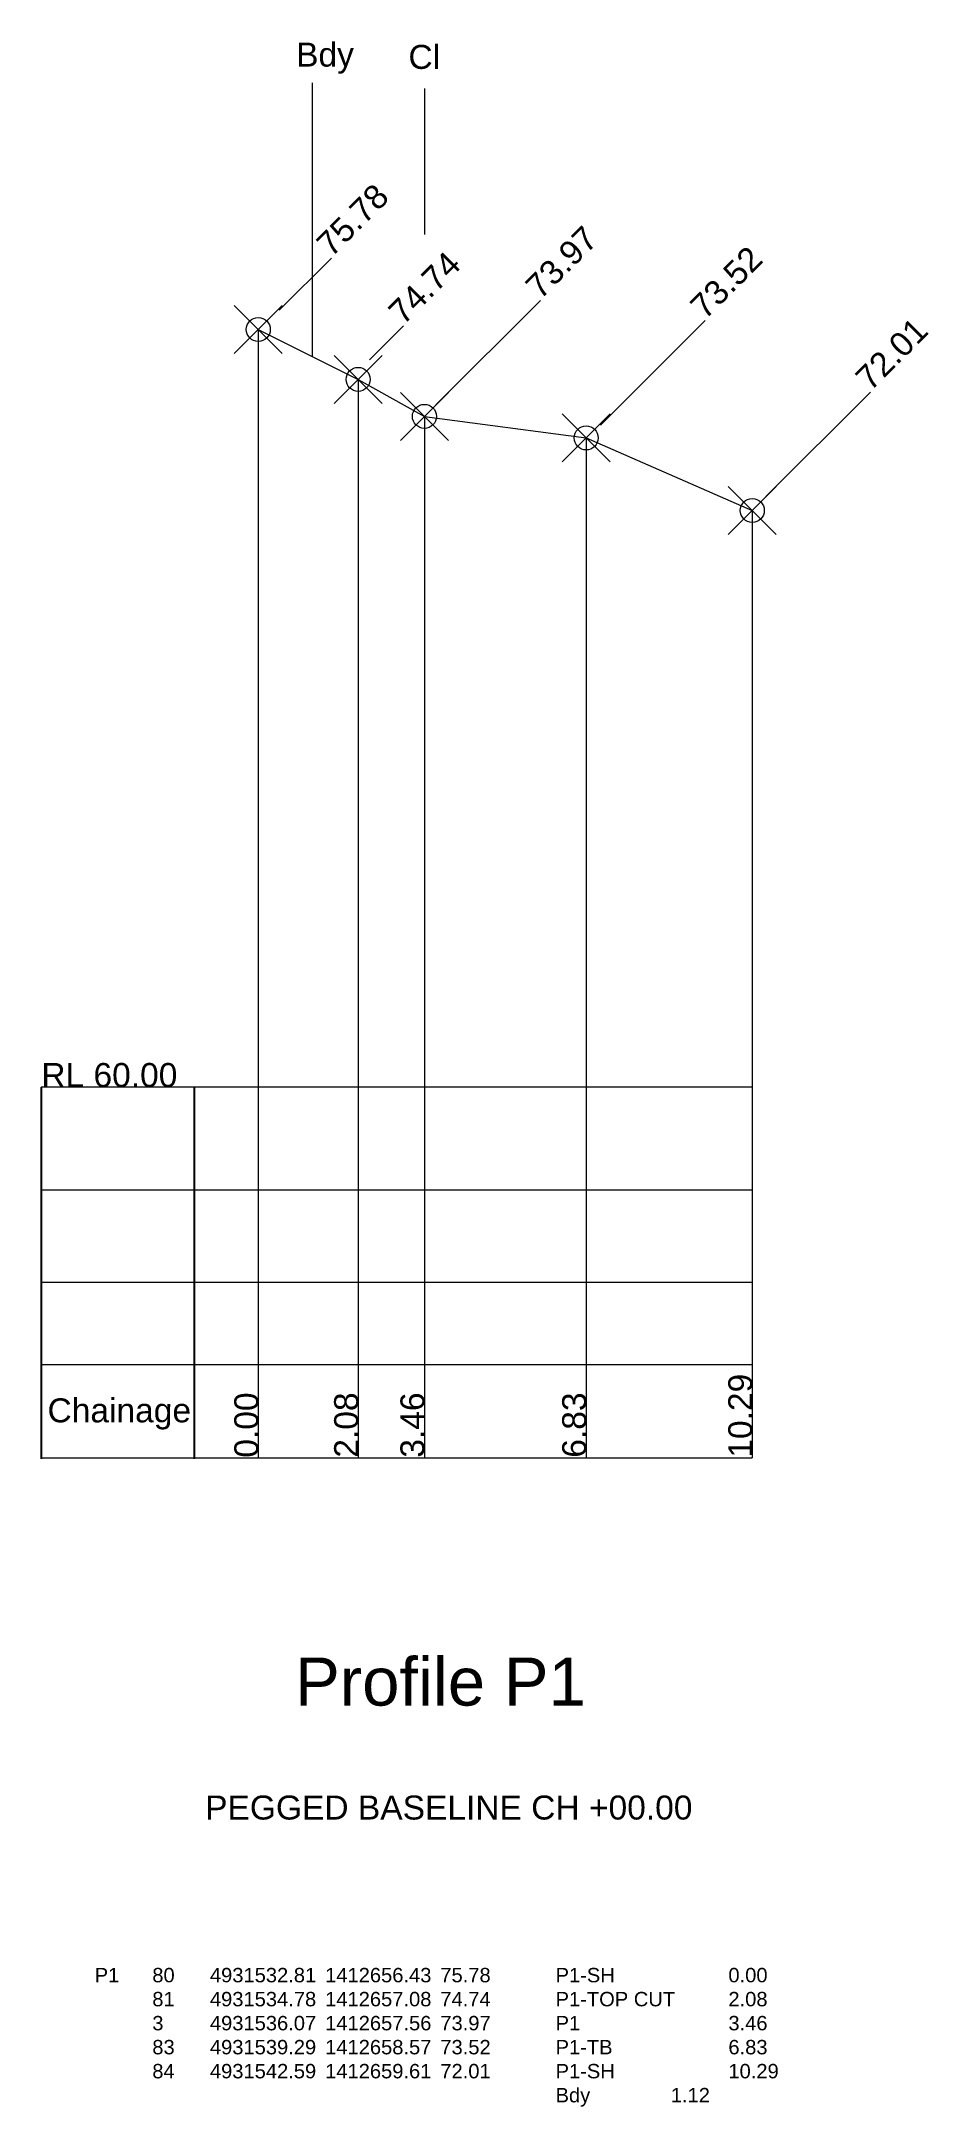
# Model space of a CAD drawing. Header units: millimetres. Extents: x -209310 to 697853, y 38321 to 580279.
# Drawn here: x -209310 to -190826, y 38821 to 81842 of the extents above; entities that cross this region are included whole.
import ezdxf

# ---------------------------------------------------------------- set-up
doc = ezdxf.new("R2010")
doc.units = ezdxf.units.MM
doc.header["$PDMODE"] = 35
doc.header["$PDSIZE"] = 500
doc.styles.get("Standard").update_dxf_attribs({"font": 'arial.ttf'})

msp = doc.modelspace()

# ---------------------------------------------------------------- texts
at = {"lineweight": 0}
for s, p in [('Bdy', (-204002.722, 81314.992)), ('Cl', (-201662.722, 81267.282)), ('RL 60.00', (-209310.136, 60059.83)), ('Chainage', (-209180.663, 53075.05))]:
    msp.add_text(s, height=500, dxfattribs=at).set_placement(p)
for s, rotation, p in [('75.78', 45, (-203268.765, 77327.46)), ('73.97', 45, (-198914.451, 76445.826)), ('74.74', 45, (-201769.124, 75913.061)), ('73.52', 45, (-195484.045, 76026.427)), ('72.01', 45, (-192037.651, 74535.541)), ('10.29', 90, (-194500.446, 52339.044)), ('0.00', 90, (-204790.446, 52339.044)), ('2.08', 90, (-202710.446, 52339.044)), ('3.46', 90, (-201330.446, 52339.044)), ('6.83', 90, (-197960.446, 52339.044))]:
    msp.add_text(s, height=500, rotation=rotation, dxfattribs=at).set_placement(p)
at = {"lineweight": 0, "attachment_point": 1}
for s, insert, char_height, width in [('Profile P1', (-204024.142, 48175.507), 1000, 8744.60138), ('PEGGED BASELINE CH +00.00', (-205897.594, 45301.888), 500, 13494.94798), ('P1^I80^I4931532.81 ^I1412656.43 ^I75.78 ^I^IP1-SH^I^I0.00 \\P^I81^I4931534.78 ^I1412657.08 ^I74.74 ^I^IP1-TOP CUT^I2.08 \\P^I3^I4931536.07 ^I1412657.56 ^I73.97 ^I^IP1^I^I^I3.46 \\P^I83^I4931539.29 ^I1412658.57 ^I73.52 ^I^IP1-TB^I^I^I6.83 \\P^I84^I4931542.59 ^I1412659.61 ^I72.01 ^I^IP1-SH^I^I10.29 \\P^I^I^I^I^I^I ^I^IBdy^I^I1.12 ', (-208198.209, 41711.683), 300, 18013.92055)]:
    msp.add_mtext(s, dxfattribs=dict(at, insert=insert, char_height=char_height, width=width))

# ---------------------------------------------------------------- linework, layer by layer
at = {"lineweight": 0}
for p, q in [((-203670.446, 80975.78), (-203670.446, 75279.83)), ((-201330.446, 80859.327), (-201330.446, 77820.937)), ((-204357.915, 76238.309), (-203268.765, 77327.46)), ((-201092.751, 74267.525), (-198914.451, 76445.826)), ((-202476.414, 75205.77), (-201769.124, 75913.061)), ((-197662.346, 73848.126), (-195484.045, 76026.427)), ((-194215.952, 72357.241), (-192037.651, 74535.541)), ((-209310.136, 57915.347), (-194500.446, 57915.347)), ((-209310.136, 55995.859), (-194500.446, 55995.859)), ((-209310.136, 54282.625), (-194500.446, 54282.625)), ((-209310.136, 52339.044), (-194500.446, 52339.044))]:
    msp.add_line(p, q, dxfattribs=at)
at = {"color": 7, "lineweight": 0}
msp.add_line((-194500.446, 60059.83), (-209310.136, 60059.83), dxfattribs=at)
for p, q in [((-209310.136, 60059.83), (-209310.136, 52314.441)), ((-206128.056, 60059.83), (-206128.056, 52314.441))]:
    msp.add_line(p, q)
at = {"color": 1, "lineweight": 0}
msp.add_lwpolyline([(-204790.446, 75839.83), (-202710.446, 74799.83), (-201330.446, 74029.83), (-197960.446, 73579.83), (-194500.446, 72069.83)], dxfattribs=at)
at = {"lineweight": 0}
for points in [[(-204790.446, 75839.83), (-204790.446, 52339.044)], [(-202710.446, 74799.83), (-202710.446, 52339.044)], [(-201330.446, 74029.83), (-201330.446, 52339.044)], [(-197960.446, 73579.83), (-197960.446, 52339.044)], [(-194500.446, 72069.83), (-194500.446, 52339.044)]]:
    msp.add_lwpolyline(points, dxfattribs=at)
at = {"color": 7, "lineweight": 0}
for p in [(-204790.446, 75839.83), (-202710.446, 74799.83), (-201330.446, 74029.83), (-197960.446, 73579.83), (-194500.446, 72069.83)]:
    msp.add_point(p, dxfattribs=at)

msp.set_redraw_order([(e.dxf.handle, doc.entitydb.next_handle()) for e in msp.query("TEXT MTEXT ATTDEF DIMENSION ARC_DIMENSION")])  # texts and dimensions are drawn at this point

doc.saveas('drawing.dxf')
